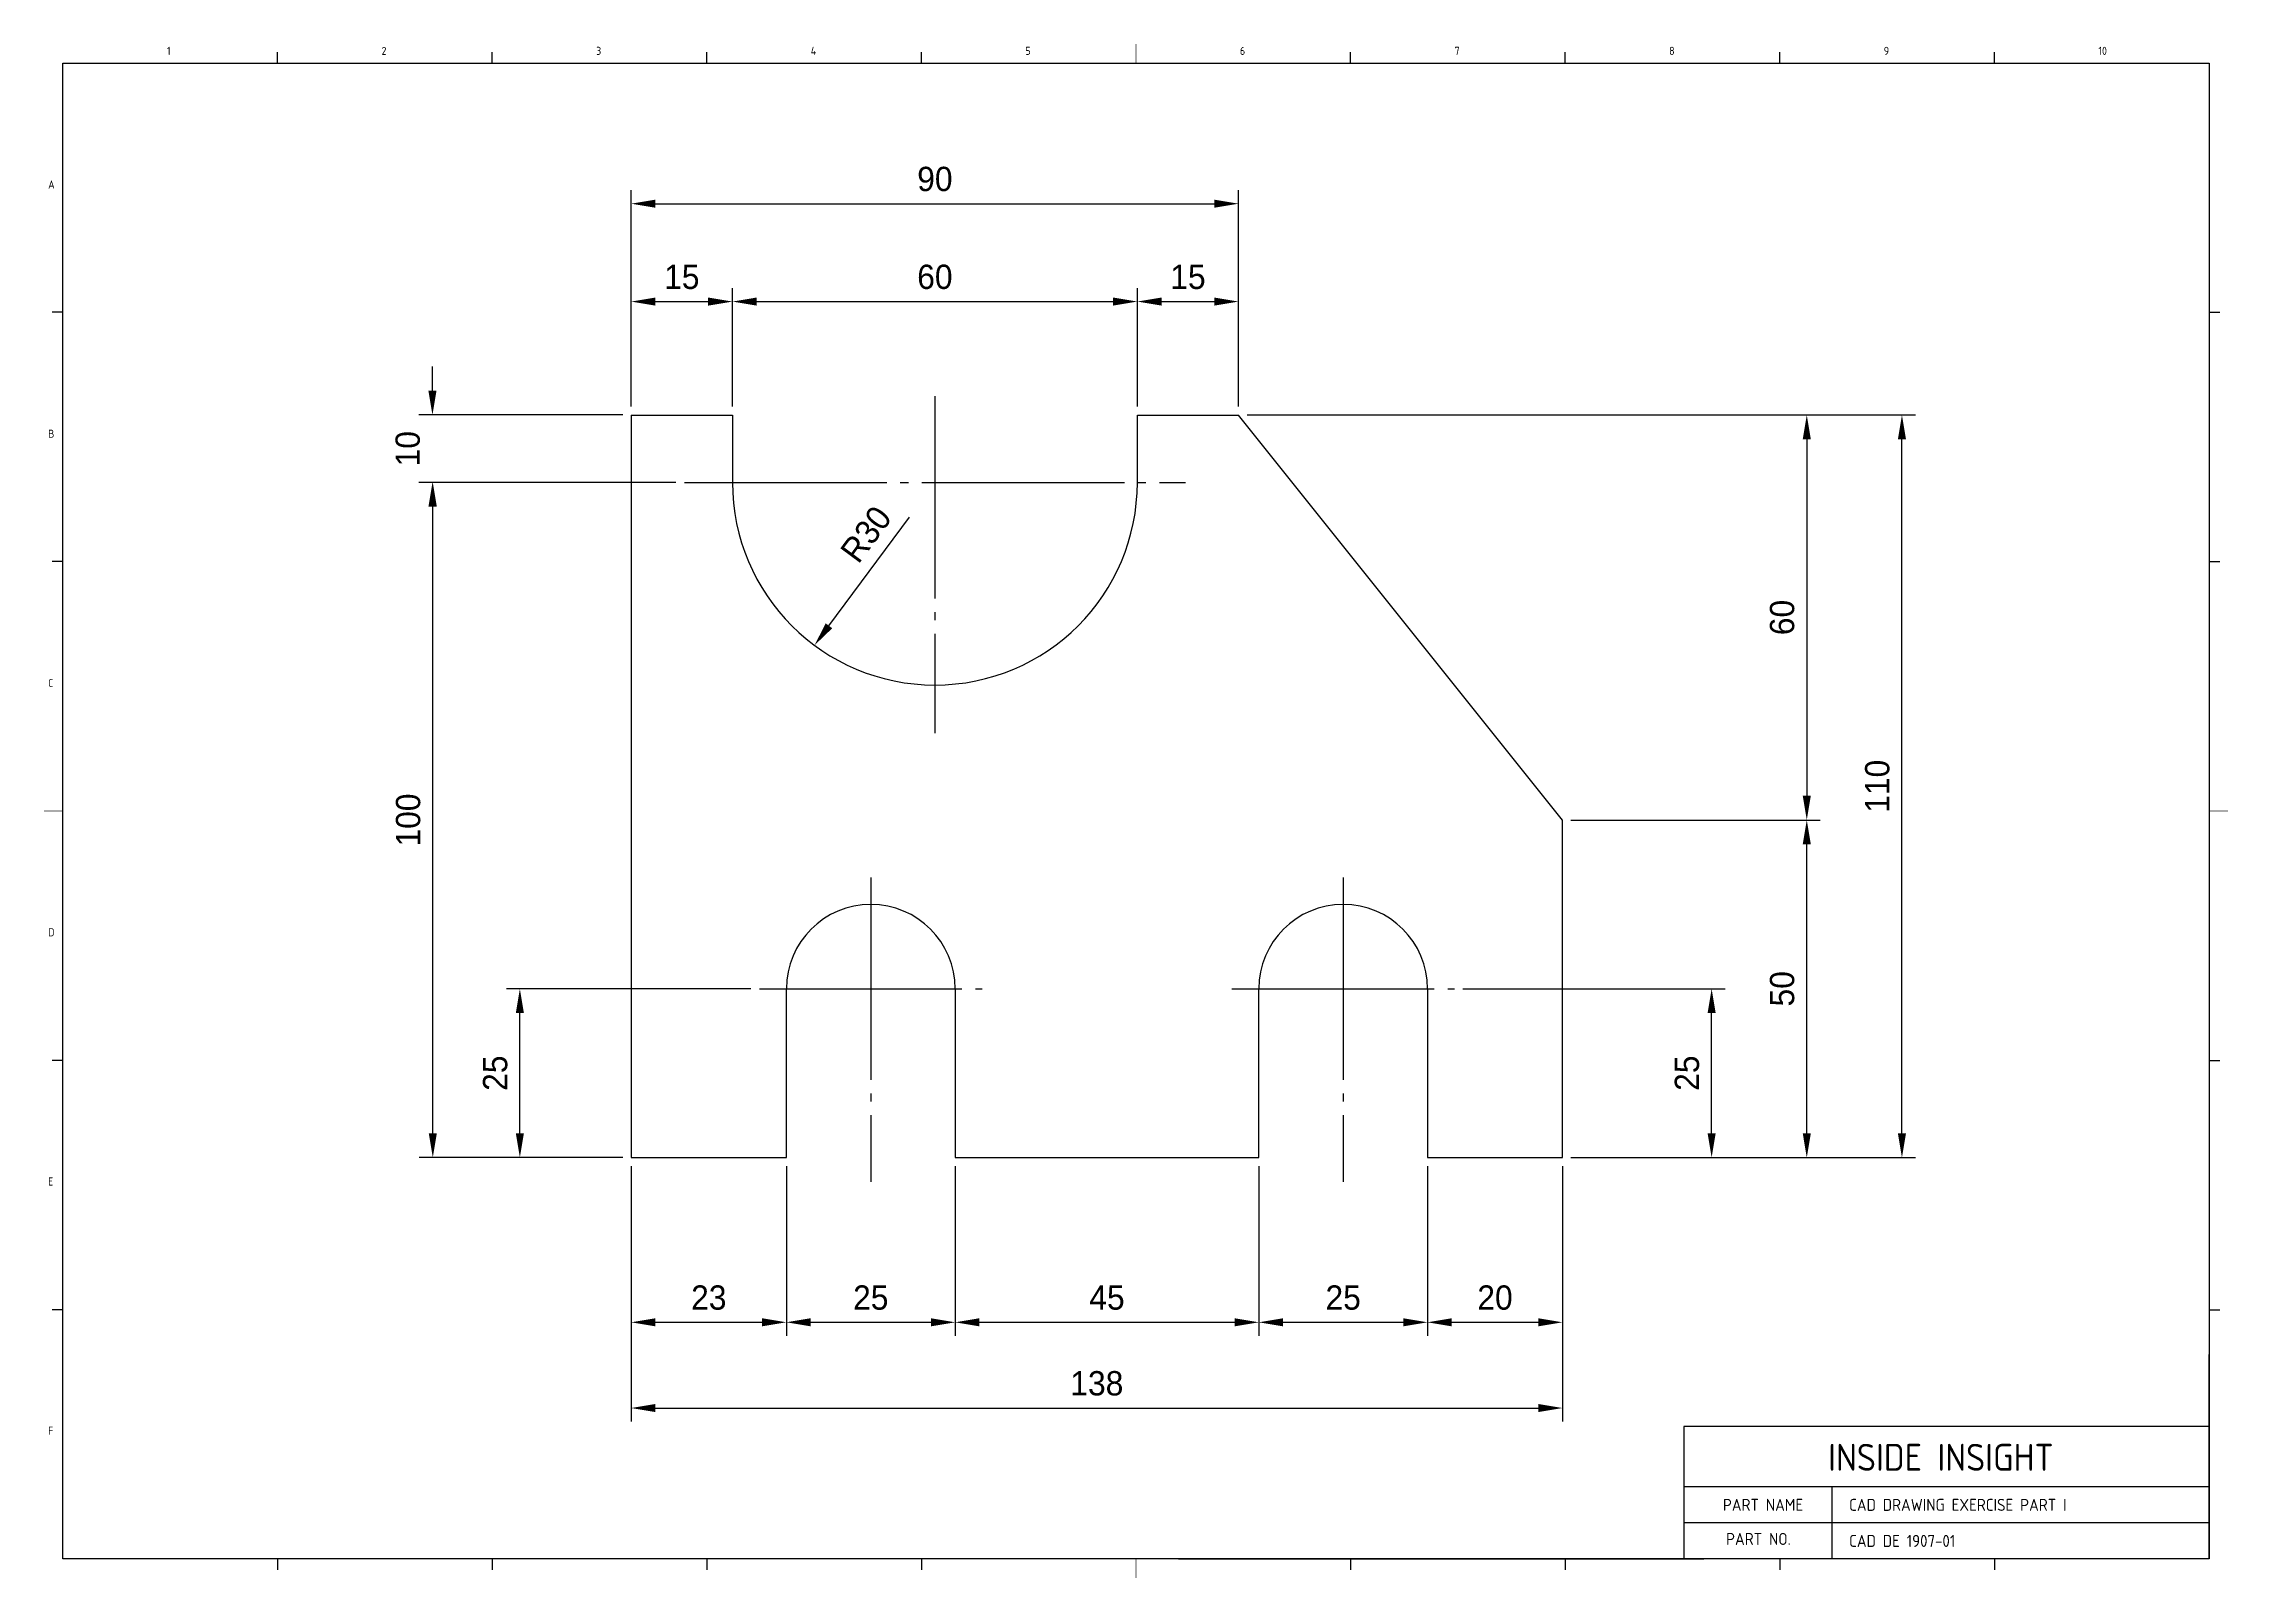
# Model space of a CAD drawing. Header units: inches. Extents: x 328 to 12229, y 132 to 477.
# Drawn here: x 328.1 to 651.8, y 137.6 to 364.9 of the extents above; entities that cross this region are included whole.
import ezdxf

# ---------------------------------------------------------------- set-up
doc = ezdxf.new("R2010")
doc.units = ezdxf.units.IN
doc.header["$MEASUREMENT"] = 0
for name, pattern in [('C1', [3.52, 3, -0.2, 0.12, -0.2]), ('C2', [7.05, 6, -0.4, 0.25, -0.4]), ('D2', [11.2, 8, -0.8, 0.4, -0.8, 0.4, -0.8])]:
    doc.linetypes.add(name, pattern=pattern)
doc.layers.add('1', color=1, linetype='C2')
doc.layers.add('3', color=3, linetype='D2')
doc.styles.add('A', font='GENISO', dxfattribs={"bigfont": 'WHGTXT'})
doc.styles.get("Standard").update_dxf_attribs({"font": 'gulim.ttc'})
doc.dimstyles.new('inside insight', dxfattribs={"dimscale": 20, "dimtxt": 0.18, "dimasz": 0.18, "dimexe": 0.1, "dimexo": 0.0625, "dimgap": 0.09, "dimtad": 1, "dimdec": 0, "dimzin": 0, "dimdsep": 46, "dimtxsty": 'Standard', "dimcen": 0.09, "dimclrd": 3, "dimclre": 3, "dimclrt": 2, "dimadec": 0, "dimazin": 0, "dimtfac": 1, "dimtdec": 0, "dimtofl": 0, "dimtmove": 0, "dimatfit": 3, "dimfxl": 0, "dimtolj": 1, "dimtzin": 0, "dimarcsym": 0})

msp = doc.modelspace()

# ---------------------------------------------------------------- texts
at = {"linetype": 'Continuous', "style": 'A'}
for s, height, p in [('1', 1.2, (346.371545, 363.227268)), ('2', 1.2, (378.171545, 363.227268)), ('3', 1.2, (409.971545, 363.227268)), ('4', 1.2, (441.771545, 363.227268)), ('5', 1.2, (473.571545, 363.227268)), ('6', 1.2, (505.371545, 363.227268)), ('7', 1.2, (537.171545, 363.227268)), ('8', 1.2, (568.971545, 363.227268)), ('9', 1.2, (600.771545, 363.227268)), ('10', 1.2, (632.571545, 363.227268)), ('A', 1.2, (328.771545, 343.427268)), ('B', 1.2, (328.771545, 306.507268)), ('C', 1.2, (328.771545, 269.587268)), ('D', 1.2, (328.771545, 232.667268)), ('E', 1.2, (328.771545, 195.747268)), ('F', 1.2, (328.771545, 158.827268)), ('PART NAME', 1.782, (576.944153, 147.555268)), ('CAD DRAWING EXERCISE PART I ', 1.782, (595.644153, 147.555268)), ('PART NO.', 1.782, (577.415134, 142.506268)), ('CAD DE 1907-01', 1.782, (595.644153, 142.209268))]:
    msp.add_text(s, height=height, dxfattribs=at).set_placement(p)
at = {"insert": (592.543608, 157.483716), "char_height": 3.994244, "width": 47.99, "attachment_point": 1, "style": 'A'}
msp.add_mtext('INSIDE INSIGHT', dxfattribs=at)

# ---------------------------------------------------------------- blocks, each defined once
blk = doc.blocks.new('*D1')
at = {"color": 3, "lineweight": -2}
for p, q in [((415.17, 311.14), (415.17, 328.69)), ((430.17, 311.14), (430.17, 328.69)), ((418.77, 326.69), (426.57, 326.69))]:
    blk.add_line(p, q, dxfattribs=at)
at = {"color": 3}
for points in [[(418.77, 327.29), (418.77, 326.09), (415.17, 326.69)], [(426.57, 326.09), (426.57, 327.29), (430.17, 326.69)]]:
    blk.add_solid(points, dxfattribs=at)
at = {"layer": 'Defpoints', "color": 0}
for p in [(430.17, 326.69), (415.17, 309.89), (430.17, 309.89)]:
    blk.add_point(p, dxfattribs=at)
at = {"color": 2, "insert": (422.67, 330.33), "char_height": 3.6, "attachment_point": 5}
blk.add_mtext('\\A1;15', dxfattribs=at)
blk = doc.blocks.new('*D2')
at = {"color": 3, "lineweight": -2}
for p, q in [((430.17, 311.14), (430.17, 328.69)), ((490.17, 311.14), (490.17, 328.69)), ((433.77, 326.69), (486.57, 326.69))]:
    blk.add_line(p, q, dxfattribs=at)
at = {"color": 3}
for points in [[(433.77, 327.29), (433.77, 326.09), (430.17, 326.69)], [(486.57, 326.09), (486.57, 327.29), (490.17, 326.69)]]:
    blk.add_solid(points, dxfattribs=at)
at = {"layer": 'Defpoints', "color": 0}
for p in [(490.17, 326.69), (430.17, 309.89), (490.17, 309.89)]:
    blk.add_point(p, dxfattribs=at)
at = {"color": 2, "insert": (460.17, 330.33), "char_height": 3.6, "attachment_point": 5}
blk.add_mtext('\\A1;60', dxfattribs=at)
blk = doc.blocks.new('*D3')
at = {"color": 3, "lineweight": -2}
for p, q in [((490.17, 311.14), (490.17, 328.69)), ((505.17, 311.14), (505.17, 328.69)), ((493.77, 326.69), (501.57, 326.69))]:
    blk.add_line(p, q, dxfattribs=at)
at = {"color": 3}
for points in [[(493.77, 327.29), (493.77, 326.09), (490.17, 326.69)], [(501.57, 326.09), (501.57, 327.29), (505.17, 326.69)]]:
    blk.add_solid(points, dxfattribs=at)
at = {"layer": 'Defpoints', "color": 0}
for p in [(505.17, 326.69), (490.17, 309.89), (505.17, 309.89)]:
    blk.add_point(p, dxfattribs=at)
at = {"color": 2, "insert": (497.67, 330.33), "char_height": 3.6, "attachment_point": 5}
blk.add_mtext('\\A1;15', dxfattribs=at)
blk = doc.blocks.new('*D4')
at = {"color": 3, "lineweight": -2}
for p, q in [((415.17, 198.64), (415.17, 173.49)), ((438.17, 198.64), (438.17, 173.49)), ((418.77, 175.49), (434.57, 175.49))]:
    blk.add_line(p, q, dxfattribs=at)
at = {"color": 3}
for points in [[(418.77, 176.09), (418.77, 174.89), (415.17, 175.49)], [(434.57, 174.89), (434.57, 176.09), (438.17, 175.49)]]:
    blk.add_solid(points, dxfattribs=at)
at = {"layer": 'Defpoints', "color": 0}
for p in [(415.17, 199.89), (438.17, 199.89), (438.17, 175.49)]:
    blk.add_point(p, dxfattribs=at)
at = {"color": 2, "insert": (426.67, 179.13), "char_height": 3.6, "attachment_point": 5}
blk.add_mtext('\\A1;23', dxfattribs=at)
blk = doc.blocks.new('*D5')
at = {"color": 3, "lineweight": -2}
for p, q in [((438.17, 198.64), (438.17, 173.49)), ((463.17, 198.64), (463.17, 173.49)), ((441.77, 175.49), (459.57, 175.49))]:
    blk.add_line(p, q, dxfattribs=at)
at = {"color": 3}
for points in [[(441.77, 176.09), (441.77, 174.89), (438.17, 175.49)], [(459.57, 174.89), (459.57, 176.09), (463.17, 175.49)]]:
    blk.add_solid(points, dxfattribs=at)
at = {"layer": 'Defpoints', "color": 0}
for p in [(438.17, 199.89), (463.17, 199.89), (463.17, 175.49)]:
    blk.add_point(p, dxfattribs=at)
at = {"color": 2, "insert": (450.67, 179.13), "char_height": 3.6, "attachment_point": 5}
blk.add_mtext('\\A1;25', dxfattribs=at)
blk = doc.blocks.new('*D6')
at = {"color": 3, "lineweight": -2}
for p, q in [((463.17, 198.64), (463.17, 173.49)), ((508.17, 198.64), (508.17, 173.49)), ((466.77, 175.49), (504.57, 175.49))]:
    blk.add_line(p, q, dxfattribs=at)
at = {"color": 3}
for points in [[(466.77, 176.09), (466.77, 174.89), (463.17, 175.49)], [(504.57, 174.89), (504.57, 176.09), (508.17, 175.49)]]:
    blk.add_solid(points, dxfattribs=at)
at = {"layer": 'Defpoints', "color": 0}
for p in [(463.17, 199.89), (508.17, 199.89), (508.17, 175.49)]:
    blk.add_point(p, dxfattribs=at)
at = {"color": 2, "insert": (485.67, 179.13), "char_height": 3.6, "attachment_point": 5}
blk.add_mtext('\\A1;45', dxfattribs=at)
blk = doc.blocks.new('*D7')
at = {"color": 3, "lineweight": -2}
for p, q in [((508.17, 198.64), (508.17, 173.49)), ((533.17, 198.64), (533.17, 173.49)), ((511.77, 175.49), (529.57, 175.49))]:
    blk.add_line(p, q, dxfattribs=at)
at = {"color": 3}
for points in [[(511.77, 176.09), (511.77, 174.89), (508.17, 175.49)], [(529.57, 174.89), (529.57, 176.09), (533.17, 175.49)]]:
    blk.add_solid(points, dxfattribs=at)
at = {"layer": 'Defpoints', "color": 0}
for p in [(508.17, 199.89), (533.17, 199.89), (533.17, 175.49)]:
    blk.add_point(p, dxfattribs=at)
at = {"color": 2, "insert": (520.67, 179.13), "char_height": 3.6, "attachment_point": 5}
blk.add_mtext('\\A1;25', dxfattribs=at)
blk = doc.blocks.new('*D8')
at = {"color": 3, "lineweight": -2}
for p, q in [((533.17, 198.64), (533.17, 173.49)), ((553.17, 198.64), (553.17, 173.49)), ((536.77, 175.49), (549.57, 175.49))]:
    blk.add_line(p, q, dxfattribs=at)
at = {"color": 3}
for points in [[(536.77, 176.09), (536.77, 174.89), (533.17, 175.49)], [(549.57, 174.89), (549.57, 176.09), (553.17, 175.49)]]:
    blk.add_solid(points, dxfattribs=at)
at = {"layer": 'Defpoints', "color": 0}
for p in [(533.17, 199.89), (553.17, 199.89), (553.17, 175.49)]:
    blk.add_point(p, dxfattribs=at)
at = {"color": 2, "insert": (543.17, 179.13), "char_height": 3.6, "attachment_point": 5}
blk.add_mtext('\\A1;20', dxfattribs=at)
blk = doc.blocks.new('*D9')
at = {"color": 3, "lineweight": -2}
for p, q in [((538.42, 224.89), (577.27, 224.89)), ((575.27, 203.49), (575.27, 221.29)), ((554.42, 199.89), (577.27, 199.89))]:
    blk.add_line(p, q, dxfattribs=at)
at = {"color": 3}
for points in [[(575.87, 221.29), (574.67, 221.29), (575.27, 224.89)], [(574.67, 203.49), (575.87, 203.49), (575.27, 199.89)]]:
    blk.add_solid(points, dxfattribs=at)
at = {"layer": 'Defpoints', "color": 0}
for p in [(537.17, 224.89), (575.27, 224.89), (553.17, 199.89)]:
    blk.add_point(p, dxfattribs=at)
at = {"color": 2, "insert": (571.63, 212.39), "char_height": 3.6, "attachment_point": 5, "rotation": 90}
blk.add_mtext('\\A1;25', dxfattribs=at)
blk = doc.blocks.new('*D10')
at = {"color": 3, "lineweight": -2}
for p, q in [((554.42, 249.89), (591.37, 249.89)), ((589.37, 203.49), (589.37, 246.29)), ((554.42, 199.89), (591.37, 199.89))]:
    blk.add_line(p, q, dxfattribs=at)
at = {"color": 3}
for points in [[(589.97, 246.29), (588.77, 246.29), (589.37, 249.89)], [(588.77, 203.49), (589.97, 203.49), (589.37, 199.89)]]:
    blk.add_solid(points, dxfattribs=at)
at = {"layer": 'Defpoints', "color": 0}
for p in [(553.17, 249.89), (589.37, 249.89), (553.17, 199.89)]:
    blk.add_point(p, dxfattribs=at)
at = {"color": 2, "insert": (585.73, 224.89), "char_height": 3.6, "attachment_point": 5, "rotation": 90}
blk.add_mtext('\\A1;50', dxfattribs=at)
blk = doc.blocks.new('*D11')
at = {"color": 3, "lineweight": -2}
for p, q in [((506.42, 309.89), (591.37, 309.89)), ((589.37, 306.29), (589.37, 253.49)), ((554.42, 249.89), (591.37, 249.89))]:
    blk.add_line(p, q, dxfattribs=at)
at = {"color": 3}
for points in [[(589.97, 306.29), (588.77, 306.29), (589.37, 309.89)], [(588.77, 253.49), (589.97, 253.49), (589.37, 249.89)]]:
    blk.add_solid(points, dxfattribs=at)
at = {"layer": 'Defpoints', "color": 0}
for p in [(505.17, 309.89), (553.17, 249.89), (589.37, 249.89)]:
    blk.add_point(p, dxfattribs=at)
at = {"color": 2, "insert": (585.73, 279.89), "char_height": 3.6, "attachment_point": 5, "rotation": 90}
blk.add_mtext('\\A1;60', dxfattribs=at)
blk = doc.blocks.new('*D12')
at = {"color": 3, "lineweight": -2}
for p, q in [((415.17, 198.64), (415.17, 160.79)), ((553.17, 198.64), (553.17, 160.79)), ((418.77, 162.79), (549.57, 162.79))]:
    blk.add_line(p, q, dxfattribs=at)
at = {"color": 3}
for points in [[(418.77, 163.39), (418.77, 162.19), (415.17, 162.79)], [(549.57, 162.19), (549.57, 163.39), (553.17, 162.79)]]:
    blk.add_solid(points, dxfattribs=at)
at = {"layer": 'Defpoints', "color": 0}
for p in [(415.17, 199.89), (553.17, 199.89), (553.17, 162.79)]:
    blk.add_point(p, dxfattribs=at)
at = {"color": 2, "insert": (484.17, 166.43), "char_height": 3.6, "attachment_point": 5}
blk.add_mtext('\\A1;138', dxfattribs=at)
blk = doc.blocks.new('*D13')
at = {"color": 3, "lineweight": -2}
for p, q in [((415.17, 311.14), (415.17, 343.19)), ((505.17, 311.14), (505.17, 343.19)), ((418.77, 341.19), (501.57, 341.19))]:
    blk.add_line(p, q, dxfattribs=at)
at = {"color": 3}
for points in [[(418.77, 341.79), (418.77, 340.59), (415.17, 341.19)], [(501.57, 340.59), (501.57, 341.79), (505.17, 341.19)]]:
    blk.add_solid(points, dxfattribs=at)
at = {"layer": 'Defpoints', "color": 0}
for p in [(505.17, 341.19), (415.17, 309.89), (505.17, 309.89)]:
    blk.add_point(p, dxfattribs=at)
at = {"color": 2, "insert": (460.17, 344.83), "char_height": 3.6, "attachment_point": 5}
blk.add_mtext('\\A1;90', dxfattribs=at)
blk = doc.blocks.new('*D14')
at = {"color": 3, "lineweight": -2}
for p, q in [((506.42, 309.89), (605.47, 309.89)), ((603.47, 203.49), (603.47, 306.29)), ((554.42, 199.89), (605.47, 199.89))]:
    blk.add_line(p, q, dxfattribs=at)
at = {"color": 3}
for points in [[(604.07, 306.29), (602.87, 306.29), (603.47, 309.89)], [(602.87, 203.49), (604.07, 203.49), (603.47, 199.89)]]:
    blk.add_solid(points, dxfattribs=at)
at = {"layer": 'Defpoints', "color": 0}
for p in [(505.17, 309.89), (603.47, 309.89), (553.17, 199.89)]:
    blk.add_point(p, dxfattribs=at)
at = {"color": 2, "insert": (599.83, 254.89), "char_height": 3.6, "attachment_point": 5, "rotation": 90}
blk.add_mtext('\\A1;110', dxfattribs=at)
blk = doc.blocks.new('*D15')
at = {"color": 3, "lineweight": -2}
for p, q in [((432.92, 224.89), (396.67, 224.89)), ((398.67, 203.49), (398.67, 221.29)), ((413.92, 199.89), (396.67, 199.89))]:
    blk.add_line(p, q, dxfattribs=at)
at = {"color": 3}
for points in [[(399.27, 221.29), (398.07, 221.29), (398.67, 224.89)], [(398.07, 203.49), (399.27, 203.49), (398.67, 199.89)]]:
    blk.add_solid(points, dxfattribs=at)
at = {"layer": 'Defpoints', "color": 0}
for p in [(398.67, 224.89), (434.17, 224.89), (415.17, 199.89)]:
    blk.add_point(p, dxfattribs=at)
at = {"color": 2, "insert": (395.03, 212.39), "char_height": 3.6, "attachment_point": 5, "rotation": 90}
blk.add_mtext('\\A1;25', dxfattribs=at)
blk = doc.blocks.new('*D16')
at = {"color": 3, "lineweight": -2}
for p, q in [((421.8, 299.89), (383.77, 299.89)), ((385.77, 203.49), (385.77, 296.29)), ((413.92, 199.89), (383.77, 199.89))]:
    blk.add_line(p, q, dxfattribs=at)
at = {"color": 3}
for points in [[(386.37, 296.29), (385.17, 296.29), (385.77, 299.89)], [(385.17, 203.49), (386.37, 203.49), (385.77, 199.89)]]:
    blk.add_solid(points, dxfattribs=at)
at = {"layer": 'Defpoints', "color": 0}
for p in [(385.77, 299.89), (423.05, 299.89), (415.17, 199.89)]:
    blk.add_point(p, dxfattribs=at)
at = {"color": 2, "insert": (382.13, 249.89), "char_height": 3.6, "attachment_point": 5, "rotation": 90}
blk.add_mtext('\\A1;100', dxfattribs=at)
blk = doc.blocks.new('*D17')
at = {"color": 3, "lineweight": -2}
for p, q in [((385.72, 313.49), (385.72, 317.09)), ((413.92, 309.89), (383.72, 309.89)), ((421.8, 299.89), (383.72, 299.89)), ((385.72, 296.29), (385.72, 292.69))]:
    blk.add_line(p, q, dxfattribs=at)
at = {"color": 3}
for points in [[(385.12, 313.49), (386.32, 313.49), (385.72, 309.89)], [(386.32, 296.29), (385.12, 296.29), (385.72, 299.89)]]:
    blk.add_solid(points, dxfattribs=at)
at = {"layer": 'Defpoints', "color": 0}
for p in [(415.17, 309.89), (385.72, 299.89), (423.05, 299.89)]:
    blk.add_point(p, dxfattribs=at)
at = {"color": 2, "insert": (382.07, 304.89), "char_height": 3.6, "attachment_point": 5, "rotation": 90}
blk.add_mtext('\\A1;10', dxfattribs=at)
blk = doc.blocks.new('*D18')
at = {"color": 3, "lineweight": -2}
blk.add_line((444.47, 278.66), (456.39, 294.77), dxfattribs=at)
at = {"color": 3}
blk.add_solid([(443.99, 279.02), (444.96, 278.3), (442.33, 275.77)], dxfattribs=at)
at = {"layer": 'Defpoints', "color": 0}
for p in [(460.17, 299.89), (442.33, 275.77)]:
    blk.add_point(p, dxfattribs=at)
at = {"color": 2, "insert": (449.97, 292.22), "char_height": 3.6, "attachment_point": 5, "rotation": 53.5117}
blk.add_mtext('\\A1;R30', dxfattribs=at)

# ---------------------------------------------------------------- dimensions: what is measured, and where the dimension line sits
for base, p1, p2, picture, middle in [((505.173608, 341.185716), (415.173608, 309.885716), (505.173608, 309.885716), '*D13', (460.173608, 344.830716)), ((430.173608, 326.685716), (415.173608, 309.885716), (430.173608, 309.885716), '*D1', (422.673608, 330.334316)), ((490.173608, 326.685716), (430.173608, 309.885716), (490.173608, 309.885716), '*D2', (460.173608, 330.330716)), ((505.173608, 326.685716), (490.173608, 309.885716), (505.173608, 309.885716), '*D3', (497.673608, 330.334316)), ((438.173608, 175.485716), (415.173608, 199.885716), (438.173608, 199.885716), '*D4', (426.673608, 179.130716)), ((553.173608, 162.785716), (415.173608, 199.885716), (553.173608, 199.885716), '*D12', (484.173608, 166.434316)), ((463.173608, 175.485716), (438.173608, 199.885716), (463.173608, 199.885716), '*D5', (450.673608, 179.130716)), ((508.173608, 175.485716), (463.173608, 199.885716), (508.173608, 199.885716), '*D6', (485.673608, 179.132516)), ((533.173608, 175.485716), (508.173608, 199.885716), (533.173608, 199.885716), '*D7', (520.673608, 179.130716)), ((553.173608, 175.485716), (533.173608, 199.885716), (553.173608, 199.885716), '*D8', (543.173608, 179.130716))]:
    dim = msp.add_linear_dim(base=base, p1=p1, p2=p2, dimstyle='inside insight')
    dim.commit()
    dim.dimension.update_dxf_attribs({"geometry": picture, "text_midpoint": middle})
dim = msp.add_linear_dim(base=(385.719554, 299.885716), p1=(415.173608, 309.885716), p2=(423.048608, 299.885716), angle=90, dimstyle='inside insight')
dim.commit()
dim.dimension.update_dxf_attribs({"geometry": '*D17', "text_midpoint": (385.719554, 304.885716), "dimtype": 160})
for base, p1, p2, picture, middle in [((589.373608, 249.885716), (505.173608, 309.885716), (553.173608, 249.885716), '*D11', (585.728608, 279.885716)), ((603.473608, 309.885716), (553.173608, 199.885716), (505.173608, 309.885716), '*D14', (599.825008, 254.885716)), ((385.773608, 299.885716), (415.173608, 199.885716), (423.048608, 299.885716), '*D16', (382.125008, 249.885716)), ((589.373608, 249.885716), (553.173608, 199.885716), (553.173608, 249.885716), '*D10', (585.728608, 224.885716)), ((398.673608, 224.885716), (415.173608, 199.885716), (434.173608, 224.885716), '*D15', (395.028608, 212.385716)), ((575.273608, 224.885716), (553.173608, 199.885716), (537.173608, 224.885716), '*D9', (571.628608, 212.385716))]:
    dim = msp.add_linear_dim(base=base, p1=p1, p2=p2, angle=90, dimstyle='inside insight')
    dim.commit()
    dim.dimension.update_dxf_attribs({"geometry": picture, "text_midpoint": middle})
dim = msp.add_radius_dim(center=(460.173608, 299.885716), mpoint=(442.333852, 275.766365), dimstyle='inside insight')
dim.commit()
dim.dimension.update_dxf_attribs({"geometry": '*D18', "text_midpoint": (452.899137, 290.050631), "dimtype": 164})

# ---------------------------------------------------------------- linework, layer by layer
at = {"linetype": 'Continuous'}
for p, q in [((330.971545, 362.027268), (648.971545, 362.027268)), ((330.971545, 140.427268), (330.971545, 362.027268)), ((648.971545, 362.027268), (648.971545, 140.427268)), ((648.971545, 140.427268), (330.971545, 140.427268))]:
    msp.add_line(p, q, dxfattribs=at)
for p, q in [((415.173608, 309.885716), (430.173608, 309.885716)), ((415.173608, 309.885716), (415.173608, 199.885716)), ((430.173608, 309.885716), (430.173608, 299.885716)), ((490.173608, 299.885716), (490.173608, 309.885716)), ((490.173608, 309.885716), (505.173608, 309.885716)), ((553.173608, 249.885716), (505.173608, 309.885716)), ((553.173608, 199.885716), (553.173608, 249.885716)), ((438.173608, 199.885716), (438.173608, 224.885716)), ((463.173608, 224.885716), (463.173608, 199.885716)), ((508.173608, 199.885716), (508.173608, 224.885716)), ((533.173608, 224.885716), (533.173608, 199.885716)), ((415.173608, 199.885716), (438.173608, 199.885716)), ((463.173608, 199.885716), (508.173608, 199.885716)), ((533.173608, 199.885716), (553.173608, 199.885716))]:
    msp.add_line(p, q)
for centre, radius, start, end in [((460.173608, 299.885716), 30, 180, 0), ((450.673608, 224.885716), 12.5, 0, 180), ((520.673608, 224.885716), 12.5, 0, 180)]:
    msp.add_arc(centre, radius, start, end)
at = {"layer": '1', "linetype": 'C1', "ltscale": 10}
for p, q in [((460.173608, 312.685716), (460.173608, 262.760716)), ((423.048608, 299.885716), (497.298608, 299.885716)), ((450.673608, 241.385716), (450.673608, 196.285716)), ((520.673608, 241.385716), (520.673608, 196.285716)), ((434.173608, 224.885716), (467.173608, 224.885716)), ((504.173608, 224.885716), (537.173608, 224.885716))]:
    msp.add_line(p, q, dxfattribs=at)
at = {"layer": '3', "color": 3, "linetype": 'Continuous'}
for p, q in [((362.771545, 362.027268), (362.771545, 363.627268)), ((394.571545, 362.027268), (394.571545, 363.627268)), ((458.171545, 362.027268), (458.171545, 363.627268)), ((521.771545, 362.027268), (521.771545, 363.627268)), ((553.571545, 362.027268), (553.571545, 363.627268)), ((585.371545, 362.027268), (585.371545, 363.627268)), ((617.171545, 362.027268), (617.171545, 363.627268)), ((330.971545, 325.107268), (329.371545, 325.107268)), ((648.971545, 325.107268), (650.571545, 325.107268)), ((330.971545, 288.187268), (329.371545, 288.187268)), ((648.971545, 288.187268), (650.571545, 288.187268)), ((330.971545, 214.267268), (329.371545, 214.267268)), ((648.971545, 214.267268), (650.571545, 214.267268)), ((330.971545, 177.347268), (329.371545, 177.347268)), ((648.971545, 177.347268), (650.571545, 177.347268)), ((648.971545, 140.427268), (648.971545, 170.721268)), ((648.971545, 160.029268), (571.157545, 160.029268)), ((571.157545, 160.029268), (571.157545, 140.427268)), ((648.971545, 151.119268), (571.157545, 151.119268)), ((593.135545, 140.427268), (593.135545, 151.119268)), ((648.971545, 145.773268), (571.157545, 145.773268)), ((362.771545, 140.427268), (362.771545, 138.827268)), ((394.571545, 140.427268), (394.571545, 138.827268)), ((426.371545, 140.427268), (426.371545, 138.827268)), ((458.171545, 140.427268), (458.171545, 138.827268)), ((496.283186, 140.427268), (574.097186, 140.427268)), ((521.771545, 140.427268), (521.771545, 138.827268)), ((553.571545, 140.427268), (553.571545, 138.827268)), ((585.371545, 140.427268), (585.371545, 138.827268)), ((617.171545, 140.427268), (617.171545, 138.827268))]:
    msp.add_line(p, q, dxfattribs=at)
at = {"layer": '3', "linetype": 'Continuous'}
msp.add_line((426.371545, 362.027268), (426.371545, 363.627268), dxfattribs=at)
at = {"layer": '3', "color": 3, "linetype": 'Continuous', "const_width": 0.12}
for points in [[(489.971545, 362.027268), (489.971545, 364.827268)], [(330.971545, 251.227268), (328.171545, 251.227268)], [(648.971545, 251.227268), (651.771545, 251.227268)], [(489.971545, 140.427268), (489.971545, 137.627268)]]:
    msp.add_lwpolyline(points, dxfattribs=at)

msp.set_redraw_order([(e.dxf.handle, doc.entitydb.next_handle()) for e in msp.query("TEXT MTEXT ATTDEF DIMENSION ARC_DIMENSION")])  # texts and dimensions are drawn at this point

doc.saveas('drawing.dxf')
